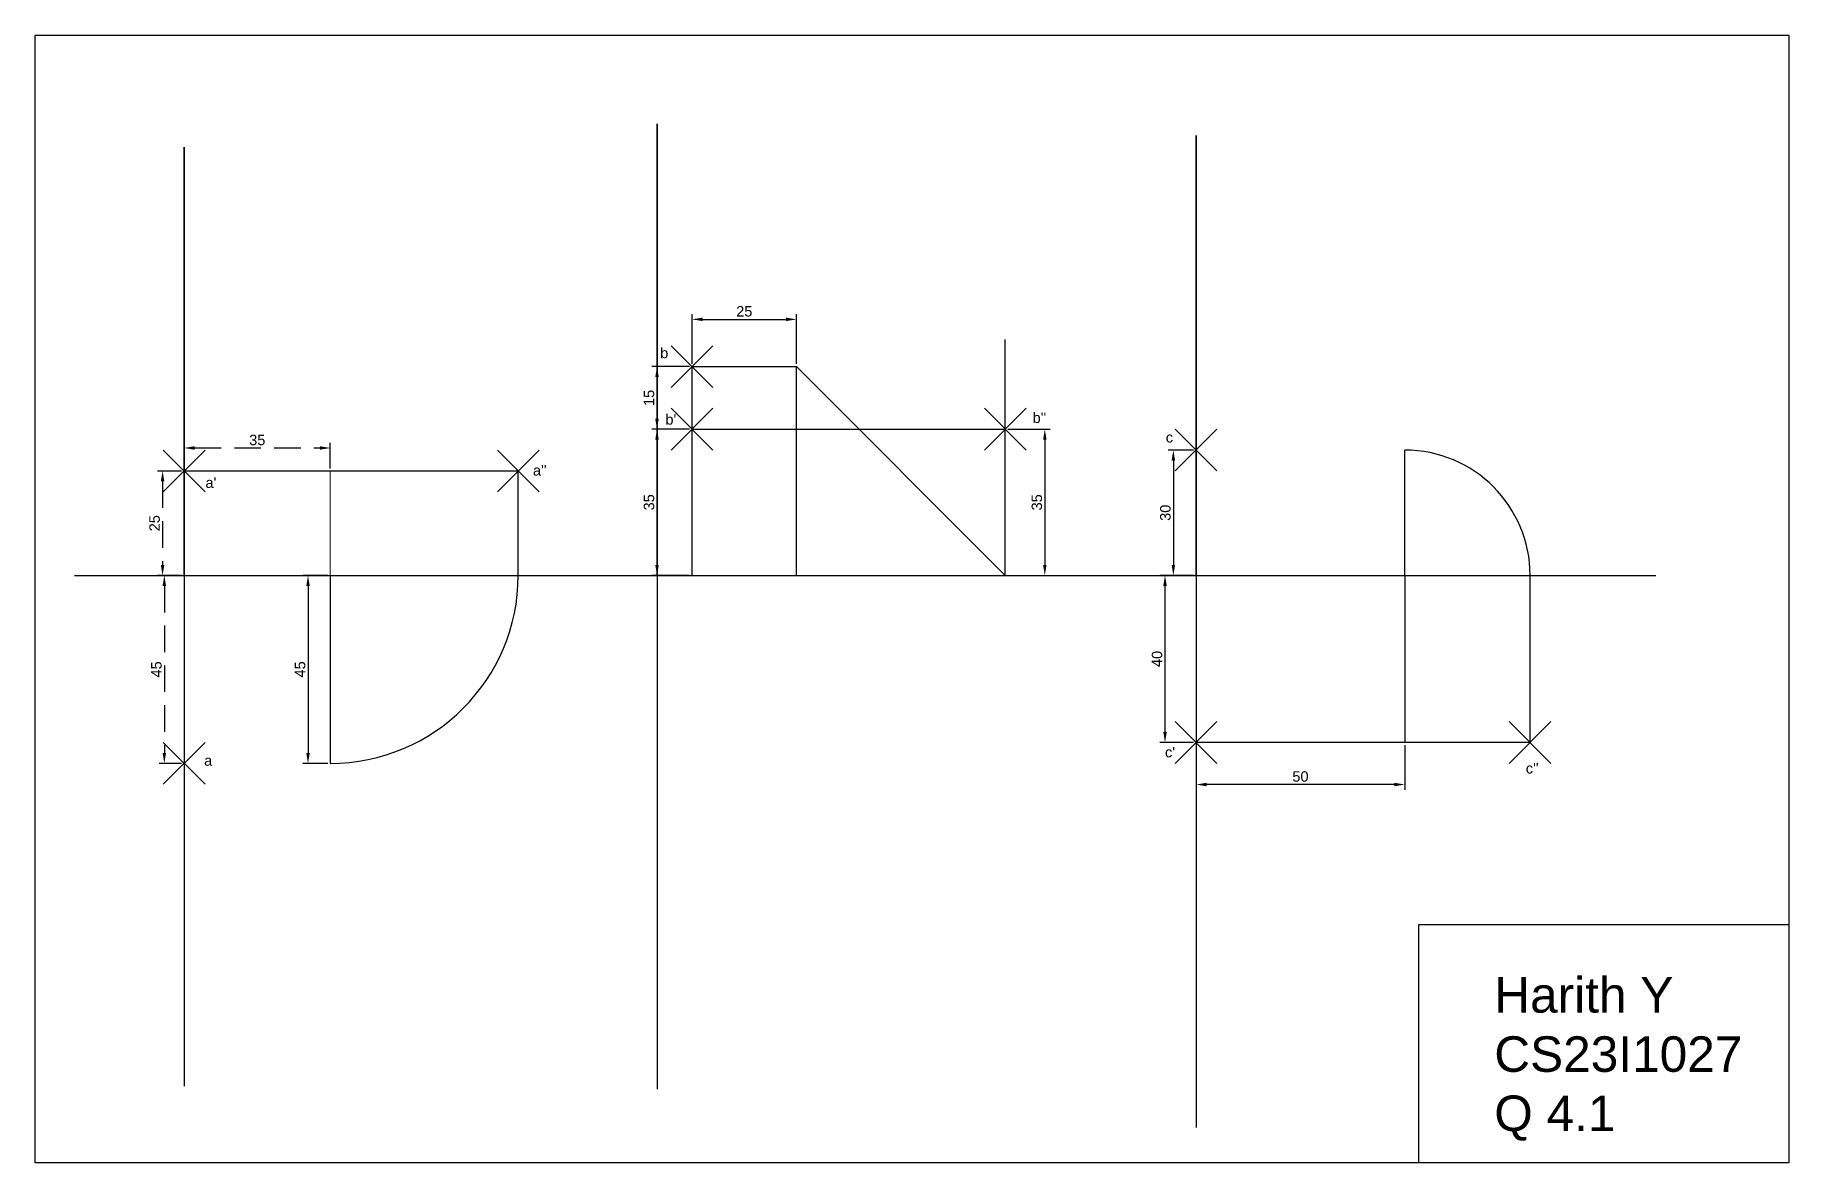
# Model space of a CAD drawing. Header units: millimetres. Extents: x 1623 to 2911, y 2027 to 2297.
# Drawn here: x 1623.2 to 2043.2, y 2027.2 to 2297.2 of the extents above; entities that cross this region are included whole.
import ezdxf

# ---------------------------------------------------------------- set-up
doc = ezdxf.new("R2010")
doc.units = ezdxf.units.MM
doc.header["$PDMODE"] = 3
doc.header["$PDSIZE"] = 5
doc.linetypes.add('HIDDEN', pattern=[9.525, 6.35, -3.175])
doc.styles.get("Standard").update_dxf_attribs({"font": 'arial.ttf'})
doc.dimstyles.new('ISO-25', dxfattribs={"dimtxt": 2.5, "dimasz": 2.5, "dimexe": 1.25, "dimexo": 0.625, "dimtad": 1, "dimtxsty": 'Standard', "dimcen": 2.5, "dimadec": 0, "dimazin": 0, "dimtfac": 1, "dimtmove": 0, "dimatfit": 3, "dimfxl": 1, "dimarcsym": 0})

msp = doc.modelspace()

# ---------------------------------------------------------------- texts
at = {"attachment_point": 1}
for s, width, gutter_width, insert, char_height in [('b', 5.25956, 12.5, (1772.904, 2222.31), 2.5), ("b'", 5.25956, 12.5, (1774.16, 2206.402), 2.5), ("b''", 5.25956, 12.5, (1862.09, 2206.806), 2.5), ('c', 5.25956, 12.5, (1893.993, 2202.126), 2.5), ("a''", 5.25956, 12.5, (1742.444, 2194.221), 2.5), ("a'", 5.25956, 12.5, (1664.019, 2191.261), 2.5), ("c'", 5.25956, 12.5, (1893.802, 2126.756), 2.5), ('a', 5.25956, 12.5, (1663.705, 2124.759), 2.5), ("c''", 5.25956, 12.5, (1980.203, 2122.884), 2.5), ('Harith Y\\PCS23I1027\\PQ 4.1', 397.62487, 42.502, (1972.654, 2071.643), 8.5003)]:
    msp.add_mtext_dynamic_manual_height_columns(s, width=width, gutter_width=gutter_width, heights=[0], dxfattribs=dict(at, insert=insert, char_height=char_height))

# ---------------------------------------------------------------- blocks, each defined once
blk = doc.blocks.new('*D3')
at = {"color": 0, "linetype": 'HIDDEN', "lineweight": -2, "transparency": 16777216}
for p, q in [((1658.29, 2167.81), (1652.92, 2167.81)), ((1654.17, 2165.31), (1654.17, 2125.31)), ((1658.29, 2122.81), (1652.92, 2122.81))]:
    blk.add_line(p, q, dxfattribs=at)
at = {"color": 0, "linetype": 'HIDDEN', "transparency": 16777216}
for points in [[(1653.75, 2165.31), (1654.58, 2165.31), (1654.17, 2167.81)], [(1653.75, 2125.31), (1654.58, 2125.31), (1654.17, 2122.81)]]:
    blk.add_solid(points, dxfattribs=at)
at = {"layer": 'Defpoints', "color": 0, "linetype": 'HIDDEN', "transparency": 16777216}
for p in [(1658.92, 2167.81), (1654.17, 2122.81), (1658.92, 2122.81)]:
    blk.add_point(p, dxfattribs=at)
at = {"color": 0, "linetype": 'HIDDEN', "transparency": 16777216, "insert": (1652.27, 2145.31), "char_height": 2.5, "attachment_point": 5, "rotation": 90}
blk.add_mtext('45', dxfattribs=at)
blk = doc.blocks.new('*D4')
at = {"color": 0, "linetype": 'HIDDEN', "lineweight": -2, "transparency": 16777216}
for p, q in [((1658.29, 2192.81), (1652.5, 2192.81)), ((1653.75, 2190.31), (1653.75, 2170.31)), ((1658.29, 2167.81), (1652.5, 2167.81))]:
    blk.add_line(p, q, dxfattribs=at)
at = {"color": 0, "linetype": 'HIDDEN', "transparency": 16777216}
for points in [[(1653.33, 2190.31), (1654.17, 2190.31), (1653.75, 2192.81)], [(1653.33, 2170.31), (1654.17, 2170.31), (1653.75, 2167.81)]]:
    blk.add_solid(points, dxfattribs=at)
at = {"layer": 'Defpoints', "color": 0, "linetype": 'HIDDEN', "transparency": 16777216}
for p in [(1658.92, 2192.81), (1653.75, 2167.81), (1658.92, 2167.81)]:
    blk.add_point(p, dxfattribs=at)
at = {"color": 0, "linetype": 'HIDDEN', "transparency": 16777216, "insert": (1651.85, 2180.31), "char_height": 2.5, "attachment_point": 5, "rotation": 90}
blk.add_mtext('25', dxfattribs=at)
blk = doc.blocks.new('*D5')
at = {"color": 0, "linetype": 'HIDDEN', "lineweight": -2, "transparency": 16777216}
for p, q in [((1658.92, 2193.44), (1658.92, 2199.57)), ((1661.42, 2198.32), (1691.42, 2198.32)), ((1693.92, 2193.44), (1693.92, 2199.57))]:
    blk.add_line(p, q, dxfattribs=at)
at = {"color": 0, "linetype": 'HIDDEN', "transparency": 16777216}
for points in [[(1661.42, 2198.74), (1661.42, 2197.91), (1658.92, 2198.32)], [(1691.42, 2198.74), (1691.42, 2197.91), (1693.92, 2198.32)]]:
    blk.add_solid(points, dxfattribs=at)
at = {"layer": 'Defpoints', "color": 0, "linetype": 'HIDDEN', "transparency": 16777216}
for p in [(1693.92, 2198.32), (1658.92, 2192.81), (1693.92, 2192.81)]:
    blk.add_point(p, dxfattribs=at)
at = {"color": 0, "linetype": 'HIDDEN', "transparency": 16777216, "insert": (1676.42, 2200.22), "char_height": 2.5, "attachment_point": 5}
blk.add_mtext('35', dxfattribs=at)
blk = doc.blocks.new('*D8')
at = {"color": 0, "lineweight": -2, "transparency": 16777216}
for p, q in [((1693.29, 2167.81), (1687.33, 2167.81)), ((1688.58, 2165.31), (1688.58, 2125.31)), ((1693.29, 2122.81), (1687.33, 2122.81))]:
    blk.add_line(p, q, dxfattribs=at)
at = {"color": 0, "transparency": 16777216}
for points in [[(1688.16, 2165.31), (1689, 2165.31), (1688.58, 2167.81)], [(1688.16, 2125.31), (1689, 2125.31), (1688.58, 2122.81)]]:
    blk.add_solid(points, dxfattribs=at)
at = {"layer": 'Defpoints', "color": 0, "transparency": 16777216}
for p in [(1693.92, 2167.81), (1688.58, 2122.81), (1693.92, 2122.81)]:
    blk.add_point(p, dxfattribs=at)
at = {"color": 0, "transparency": 16777216, "insert": (1686.68, 2145.31), "char_height": 2.5, "attachment_point": 5, "rotation": 90}
blk.add_mtext('45', dxfattribs=at)
blk = doc.blocks.new('*D11')
at = {"color": 0, "lineweight": -2, "transparency": 16777216}
for p, q in [((1779.92, 2202.81), (1770.9, 2202.81)), ((1772.15, 2200.31), (1772.15, 2170.31)), ((1779.92, 2167.81), (1770.9, 2167.81))]:
    blk.add_line(p, q, dxfattribs=at)
at = {"color": 0, "transparency": 16777216}
for points in [[(1771.73, 2200.31), (1772.57, 2200.31), (1772.15, 2202.81)], [(1771.73, 2170.31), (1772.57, 2170.31), (1772.15, 2167.81)]]:
    blk.add_solid(points, dxfattribs=at)
at = {"layer": 'Defpoints', "color": 0, "transparency": 16777216}
for p in [(1780.55, 2202.81), (1772.15, 2167.81), (1780.55, 2167.81)]:
    blk.add_point(p, dxfattribs=at)
at = {"color": 0, "transparency": 16777216, "insert": (1770.25, 2185.31), "char_height": 2.5, "attachment_point": 5, "rotation": 90}
blk.add_mtext('35', dxfattribs=at)
blk = doc.blocks.new('*D12')
at = {"color": 0, "lineweight": -2, "transparency": 16777216}
for p, q in [((1779.92, 2217.81), (1770.9, 2217.81)), ((1772.15, 2215.31), (1772.15, 2205.31)), ((1779.92, 2202.81), (1770.9, 2202.81))]:
    blk.add_line(p, q, dxfattribs=at)
at = {"color": 0, "transparency": 16777216}
for points in [[(1771.73, 2215.31), (1772.57, 2215.31), (1772.15, 2217.81)], [(1771.73, 2205.31), (1772.57, 2205.31), (1772.15, 2202.81)]]:
    blk.add_solid(points, dxfattribs=at)
at = {"layer": 'Defpoints', "color": 0, "transparency": 16777216}
for p in [(1780.55, 2217.81), (1772.15, 2202.81), (1780.55, 2202.81)]:
    blk.add_point(p, dxfattribs=at)
at = {"color": 0, "transparency": 16777216, "insert": (1770.25, 2210.31), "char_height": 2.5, "attachment_point": 5, "rotation": 90}
blk.add_mtext('15', dxfattribs=at)
blk = doc.blocks.new('*D13')
at = {"color": 0, "lineweight": -2, "transparency": 16777216}
for p, q in [((1780.55, 2218.44), (1780.55, 2230.37)), ((1805.55, 2218.44), (1805.55, 2230.37)), ((1783.05, 2229.12), (1803.05, 2229.12))]:
    blk.add_line(p, q, dxfattribs=at)
at = {"color": 0, "transparency": 16777216}
for points in [[(1783.05, 2229.53), (1783.05, 2228.7), (1780.55, 2229.12)], [(1803.05, 2229.53), (1803.05, 2228.7), (1805.55, 2229.12)]]:
    blk.add_solid(points, dxfattribs=at)
at = {"layer": 'Defpoints', "color": 0, "transparency": 16777216}
for p in [(1805.55, 2229.12), (1780.55, 2217.81), (1805.55, 2217.81)]:
    blk.add_point(p, dxfattribs=at)
at = {"color": 0, "transparency": 16777216, "insert": (1793.05, 2231.02), "char_height": 2.5, "attachment_point": 5}
blk.add_mtext('25', dxfattribs=at)
blk = doc.blocks.new('*D17')
at = {"color": 0, "lineweight": -2, "transparency": 16777216}
for p, q in [((1856.17, 2202.81), (1866.27, 2202.81)), ((1865.02, 2200.31), (1865.02, 2170.31)), ((1856.17, 2167.81), (1866.27, 2167.81))]:
    blk.add_line(p, q, dxfattribs=at)
at = {"color": 0, "transparency": 16777216}
for points in [[(1864.61, 2200.31), (1865.44, 2200.31), (1865.02, 2202.81)], [(1864.61, 2170.31), (1865.44, 2170.31), (1865.02, 2167.81)]]:
    blk.add_solid(points, dxfattribs=at)
at = {"layer": 'Defpoints', "color": 0, "transparency": 16777216}
for p in [(1855.55, 2202.81), (1855.55, 2167.81), (1865.02, 2167.81)]:
    blk.add_point(p, dxfattribs=at)
at = {"color": 0, "transparency": 16777216, "insert": (1863.12, 2185.31), "char_height": 2.5, "attachment_point": 5, "rotation": 90}
blk.add_mtext('35', dxfattribs=at)
blk = doc.blocks.new('*D18')
at = {"color": 0, "lineweight": -2, "transparency": 16777216}
for p, q in [((1900.61, 2197.81), (1894.55, 2197.81)), ((1895.8, 2195.31), (1895.8, 2170.31)), ((1900.61, 2167.81), (1894.55, 2167.81))]:
    blk.add_line(p, q, dxfattribs=at)
at = {"color": 0, "transparency": 16777216}
for points in [[(1895.38, 2195.31), (1896.22, 2195.31), (1895.8, 2197.81)], [(1895.38, 2170.31), (1896.22, 2170.31), (1895.8, 2167.81)]]:
    blk.add_solid(points, dxfattribs=at)
at = {"layer": 'Defpoints', "color": 0, "transparency": 16777216}
for p in [(1901.24, 2197.81), (1895.8, 2167.81), (1901.24, 2167.81)]:
    blk.add_point(p, dxfattribs=at)
at = {"color": 0, "transparency": 16777216, "insert": (1893.9, 2182.81), "char_height": 2.5, "attachment_point": 5, "rotation": 90}
blk.add_mtext('30', dxfattribs=at)
blk = doc.blocks.new('*D19')
at = {"color": 0, "lineweight": -2, "transparency": 16777216}
for p, q in [((1900.61, 2167.81), (1892.55, 2167.81)), ((1893.8, 2165.31), (1893.8, 2130.31)), ((1900.61, 2127.81), (1892.55, 2127.81))]:
    blk.add_line(p, q, dxfattribs=at)
at = {"color": 0, "transparency": 16777216}
for points in [[(1893.39, 2165.31), (1894.22, 2165.31), (1893.8, 2167.81)], [(1893.39, 2130.31), (1894.22, 2130.31), (1893.8, 2127.81)]]:
    blk.add_solid(points, dxfattribs=at)
at = {"layer": 'Defpoints', "color": 0, "transparency": 16777216}
for p in [(1901.24, 2167.81), (1893.8, 2127.81), (1901.24, 2127.81)]:
    blk.add_point(p, dxfattribs=at)
at = {"color": 0, "transparency": 16777216, "insert": (1891.9, 2147.81), "char_height": 2.5, "attachment_point": 5, "rotation": 90}
blk.add_mtext('40', dxfattribs=at)
blk = doc.blocks.new('*D20')
at = {"color": 0, "lineweight": -2, "transparency": 16777216}
for p, q in [((1901.24, 2127.19), (1901.24, 2116.5)), ((1951.24, 2127.19), (1951.24, 2116.5)), ((1948.74, 2117.75), (1903.74, 2117.75))]:
    blk.add_line(p, q, dxfattribs=at)
at = {"color": 0, "transparency": 16777216}
for points in [[(1903.74, 2118.17), (1903.74, 2117.34), (1901.24, 2117.75)], [(1948.74, 2118.17), (1948.74, 2117.34), (1951.24, 2117.75)]]:
    blk.add_solid(points, dxfattribs=at)
at = {"layer": 'Defpoints', "color": 0, "transparency": 16777216}
for p in [(1901.24, 2127.81), (1951.24, 2127.81), (1901.24, 2117.75)]:
    blk.add_point(p, dxfattribs=at)
at = {"color": 0, "transparency": 16777216, "insert": (1926.24, 2119.66), "char_height": 2.5, "attachment_point": 5}
blk.add_mtext('50', dxfattribs=at)

# ---------------------------------------------------------------- dimensions: what is measured, and where the dimension line sits
for base, p1, p2, picture, middle in [((1805.549, 2229.116), (1780.549, 2217.815), (1805.549, 2217.815), '*D13', (1793.049, 2231.017)), ((1901.236, 2117.755), (1951.236, 2127.815), (1901.236, 2127.815), '*D20', (1926.236, 2119.656))]:
    dim = msp.add_linear_dim(base=base, p1=p1, p2=p2, dimstyle='ISO-25')
    dim.commit()
    dim.dimension.update_dxf_attribs({"geometry": picture, "text_midpoint": middle})
for base, p1, p2, picture, middle in [((1772.15, 2202.815), (1780.549, 2217.815), (1780.549, 2202.815), '*D12', (1770.249, 2210.315)), ((1772.15, 2167.815), (1780.549, 2202.815), (1780.549, 2167.815), '*D11', (1770.248, 2185.315)), ((1865.023, 2167.815), (1855.549, 2202.815), (1855.549, 2167.815), '*D17', (1863.121, 2185.315)), ((1895.799, 2167.815), (1901.236, 2197.815), (1901.236, 2167.815), '*D18', (1893.897, 2182.815)), ((1688.58, 2122.815), (1693.919, 2167.815), (1693.919, 2122.815), '*D8', (1686.684, 2145.315)), ((1893.802, 2127.815), (1901.236, 2167.815), (1901.236, 2127.815), '*D19', (1891.9, 2147.815))]:
    dim = msp.add_linear_dim(base=base, p1=p1, p2=p2, angle=90, dimstyle='ISO-25')
    dim.commit()
    dim.dimension.update_dxf_attribs({"geometry": picture, "text_midpoint": middle})
at = {"linetype": 'HIDDEN'}
dim = msp.add_linear_dim(base=(1693.919, 2198.323), p1=(1658.919, 2192.815), p2=(1693.919, 2192.815), dimstyle='ISO-25', dxfattribs=at)
dim.commit()
dim.dimension.update_dxf_attribs({"geometry": '*D5', "text_midpoint": (1676.419, 2200.225)})
for base, p1, p2, picture, middle in [((1653.749, 2167.815), (1658.919, 2192.815), (1658.919, 2167.815), '*D4', (1651.847, 2180.315)), ((1654.166, 2122.815), (1658.919, 2167.815), (1658.919, 2122.815), '*D3', (1652.269, 2145.315))]:
    dim = msp.add_linear_dim(base=base, p1=p1, p2=p2, angle=90, dimstyle='ISO-25', dxfattribs=at)
    dim.commit()
    dim.dimension.update_dxf_attribs({"geometry": picture, "text_midpoint": middle})

# ---------------------------------------------------------------- linework, layer by layer
for p, q in [((1772.15, 2167.815), (1772.15, 2275.956)), ((1772.15, 2275.956), (1772.15, 2044.83)), ((1901.236, 2167.815), (1901.236, 2273.129)), ((1901.236, 2273.129), (1901.236, 2035.642)), ((1658.919, 2167.815), (1658.919, 2270.302)), ((1658.919, 2270.302), (1658.919, 2045.537)), ((1855.549, 2167.815), (1855.549, 2224.301)), ((1780.549, 2167.815), (1780.549, 2217.815)), ((1780.549, 2217.815), (1805.549, 2217.815)), ((1805.549, 2167.815), (1805.549, 2217.815)), ((1805.549, 2217.815), (1855.549, 2167.815)), ((1780.549, 2167.815), (1780.549, 2202.815)), ((1951.236, 2167.815), (1951.236, 2197.815)), ((1738.919, 2167.815), (1738.919, 2192.815)), ((1632.684, 2167.815), (2011.343, 2167.815)), ((1693.919, 2167.815), (1693.919, 2122.815)), ((1951.236, 2167.815), (1951.236, 2127.815)), ((1981.193, 2167.815), (1981.193, 2127.815))]:
    msp.add_line(p, q)
at = {"lineweight": 30}
for p, q in [((1780.549, 2202.815), (1780.549, 2217.815)), ((1780.549, 2202.815), (1855.549, 2202.815)), ((1901.236, 2167.815), (1901.236, 2197.815)), ((1658.919, 2167.815), (1658.919, 2192.815)), ((1658.919, 2192.815), (1738.919, 2192.815)), ((1658.919, 2167.815), (1658.919, 2122.815)), ((1901.236, 2167.815), (1901.236, 2127.815)), ((1981.193, 2127.815), (1901.236, 2127.815))]:
    msp.add_line(p, q, dxfattribs=at)
at = {"lineweight": 9}
msp.add_line((1693.919, 2167.815), (1693.919, 2192.815), dxfattribs=at)
for points in [[(1623.215, 2297.169), (2043.215, 2297.169), (2043.215, 2027.169), (1623.215, 2027.169)], [(2043.215, 2027.169), (1954.582, 2027.169), (1954.582, 2084.281), (2043.215, 2084.281)]]:
    msp.add_lwpolyline(points, close=True)
for centre, radius, start, end in [((1951.236, 2167.815), 30, 0, 90), ((1693.919, 2167.815), 45, 270, 0)]:
    msp.add_arc(centre, radius, start, end)
for p in [(1780.549, 2217.815), (1780.549, 2202.815), (1855.549, 2202.815), (1901.236, 2197.815), (1658.919, 2192.815), (1738.919, 2192.815), (1901.236, 2127.815), (1981.193, 2127.815), (1658.919, 2122.815)]:
    msp.add_point(p)

msp.set_redraw_order([(e.dxf.handle, doc.entitydb.next_handle()) for e in msp.query("TEXT MTEXT ATTDEF DIMENSION ARC_DIMENSION")])  # texts and dimensions are drawn at this point

doc.saveas('drawing.dxf')
